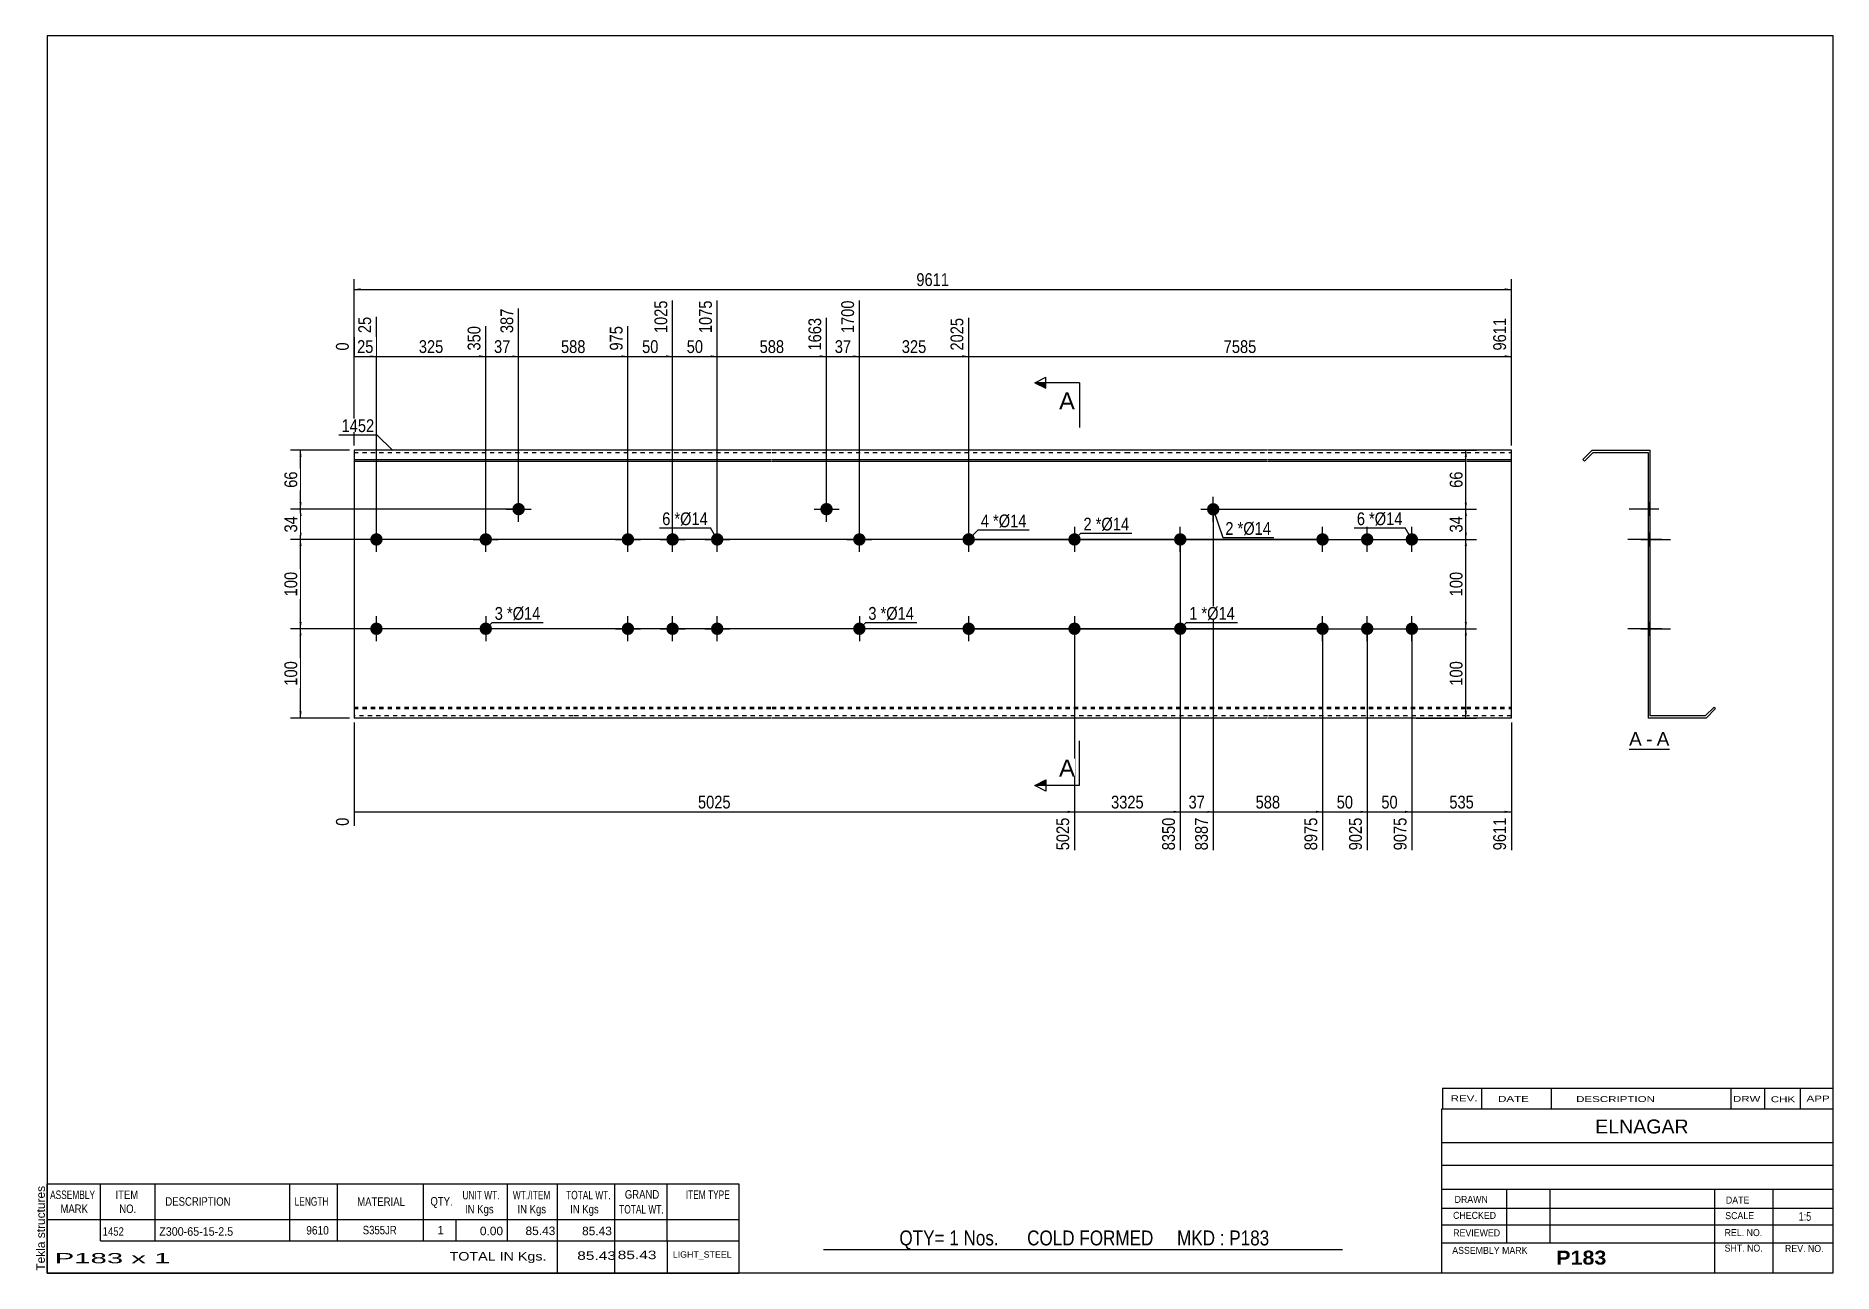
# Model space of a CAD drawing. Header units: millimetres. Extents: x -71 to 331, y -154 to 123.
import ezdxf

# ---------------------------------------------------------------- set-up
doc = ezdxf.new("R2010")
doc.units = ezdxf.units.MM
doc.linetypes.add('DXK_LINE_DOT1', pattern=[1.8814, 0.9407, -0.9407])
doc.styles.add('Arial', font='ARIAL.TTF', dxfattribs={"height": 0.2})
doc.styles.add('Arial Bold', font='ARIALBD.TTF', dxfattribs={"height": 0.2})
doc.styles.add('Arial Narrow', font='ARIALN.TTF', dxfattribs={"height": 0.2})

# ---------------------------------------------------------------- blocks, each defined once
blk = doc.blocks.new('Unknown-627191265-1992')
at = {"color": 5, "linetype": 'Continuous'}
for p, q in [((331.25, 122.75), (-68.75, 122.75)), ((-68.75, 122.75), (-68.75, -154.25)), ((331.25, -154.25), (331.25, 122.75)), ((-68.75, -154.25), (331.25, -154.25))]:
    blk.add_line(p, q, dxfattribs=at)
at = {"color": 174, "linetype": 'Continuous', "style": 'Arial'}
blk.add_text('Tekla structures', height=1.9102, rotation=90, dxfattribs=at).set_placement((-69.25, -153.75))
blk = doc.blocks.new('Unknown-627191265-12 - 1238')
at = {"color": 7, "linetype": 'Continuous'}
blk.add_line((285.56, -36.95), (294.59, -36.95), dxfattribs=at)
at = {"color": 0, "linetype": 'Continuous'}
blk.add_wipeout([(288.4, -36.2), (288.4, -33), (285.56, -33), (285.56, -36.2)], dxfattribs=at)
blk.add_wipeout([(290.78, -36.2), (290.78, -33), (289.36, -33), (289.36, -36.2)], dxfattribs=at)
at = {"color": 96, "linetype": 'Continuous', "style": 'Arial'}
blk.add_text('A', height=3.06, dxfattribs=at).set_placement((285.56, -36.2))
at = {"color": 0, "linetype": 'Continuous'}
blk.add_wipeout([(294.59, -36.2), (294.59, -33), (291.74, -33), (291.74, -36.2)], dxfattribs=at)
at = {"color": 96, "linetype": 'Continuous', "style": 'Arial'}
for s, p in [('-', (289.36, -36.2)), ('A', (291.74, -36.2))]:
    blk.add_text(s, height=3.06, dxfattribs=at).set_placement(p)
blk = doc.blocks.new('Bolt-627191265-1223 - 1203')
at = {"linetype": 'Continuous'}
blk.add_hatch(color=3, dxfattribs=at).paths.add_polyline_path([(28.09, 10, -1), (30.89, 10, -1)])
at = {"color": 3, "linetype": 'Continuous'}
for p, q in [((29.49, 7.2), (29.49, 12.8)), ((26.69, 10), (32.29, 10))]:
    blk.add_line(p, q, dxfattribs=at)
blk = doc.blocks.new('Part-627191265-1218 - 1203')
at = {"color": 2, "linetype": 'Continuous'}
for p, q in [((17.19, 30), (0, 30)), ((0, 30), (0, -30)), ((49.03, 30), (17.29, 30)), ((93.52, 30), (49.13, 30)), ((125.36, 30), (93.62, 30)), ((149.85, 30), (125.46, 30)), ((172.75, 30), (149.95, 30)), ((204.61, 30), (172.85, 30)), ((249.1, 30), (204.71, 30)), ((259.2, 30), (249.2, 30)), ((259.2, -30), (259.2, 30)), ((0, 27.88), (17.19, 27.88)), ((0, 27.53), (17.19, 27.53)), ((17.29, 27.88), (49.03, 27.88)), ((17.29, 27.53), (49.03, 27.53)), ((49.13, 27.88), (93.52, 27.88)), ((49.13, 27.53), (93.52, 27.53)), ((93.62, 27.88), (125.36, 27.88)), ((93.62, 27.53), (125.36, 27.53)), ((125.46, 27.88), (149.85, 27.88)), ((125.46, 27.53), (149.85, 27.53)), ((149.95, 27.88), (172.75, 27.88)), ((149.95, 27.53), (172.75, 27.53)), ((172.85, 27.88), (204.61, 27.88)), ((172.85, 27.53), (204.61, 27.53)), ((204.71, 27.88), (249.1, 27.88)), ((204.71, 27.53), (249.1, 27.53)), ((249.2, 27.88), (259.2, 27.88)), ((249.2, 27.53), (259.2, 27.53)), ((17.19, -30), (0, -30)), ((49.03, -30), (17.29, -30)), ((93.52, -30), (49.13, -30)), ((125.36, -30), (93.62, -30)), ((149.85, -30), (125.46, -30)), ((172.75, -30), (149.95, -30)), ((204.61, -30), (172.85, -30)), ((249.1, -30), (204.71, -30)), ((259.2, -30), (249.2, -30))]:
    blk.add_line(p, q, dxfattribs=at)
at = {"color": 7, "linetype": 'DXK_LINE_DOT1'}
for p, q in [((0, 29.5), (17.19, 29.5)), ((17.29, 29.5), (49.03, 29.5)), ((49.13, 29.5), (93.52, 29.5)), ((93.62, 29.5), (125.36, 29.5)), ((125.46, 29.5), (149.85, 29.5)), ((149.95, 29.5), (172.75, 29.5)), ((172.85, 29.5), (204.61, 29.5)), ((204.71, 29.5), (249.1, 29.5)), ((249.2, 29.5), (259.2, 29.5)), ((0, -27.53), (17.19, -27.53)), ((0, -27.88), (17.19, -27.88)), ((17.29, -27.53), (49.03, -27.53)), ((17.29, -27.88), (49.03, -27.88)), ((49.13, -27.53), (93.52, -27.53)), ((49.13, -27.88), (93.52, -27.88)), ((93.62, -27.53), (125.36, -27.53)), ((93.62, -27.88), (125.36, -27.88)), ((125.46, -27.53), (149.85, -27.53)), ((125.46, -27.88), (149.85, -27.88)), ((149.95, -27.53), (172.75, -27.53)), ((149.95, -27.88), (172.75, -27.88)), ((172.85, -27.53), (204.61, -27.53)), ((172.85, -27.88), (204.61, -27.88)), ((204.71, -27.53), (249.1, -27.53)), ((204.71, -27.88), (249.1, -27.88)), ((249.2, -27.53), (259.2, -27.53)), ((249.2, -27.88), (259.2, -27.88)), ((17.19, -29.5), (0, -29.5)), ((49.03, -29.5), (17.29, -29.5)), ((93.52, -29.5), (49.13, -29.5)), ((125.36, -29.5), (93.62, -29.5)), ((149.85, -29.5), (125.46, -29.5)), ((172.75, -29.5), (149.95, -29.5)), ((204.61, -29.5), (172.85, -29.5)), ((249.1, -29.5), (204.71, -29.5)), ((259.2, -29.5), (249.2, -29.5))]:
    blk.add_line(p, q, dxfattribs=at)
blk = doc.blocks.new('Bolt-627191265-1219 - 1203')
at = {"linetype": 'Continuous'}
for points in [[(59.93, 10, -1), (62.73, 10, -1)], [(69.93, 10, -1), (72.73, 10, -1)], [(79.93, 10, -1), (82.73, 10, -1)], [(59.93, -10, -1), (62.73, -10, -1)], [(69.93, -10, -1), (72.73, -10, -1)], [(79.93, -10, -1), (82.73, -10, -1)]]:
    blk.add_hatch(color=3, dxfattribs=at).paths.add_polyline_path(points)
at = {"color": 3, "linetype": 'Continuous'}
for p, q in [((61.33, 7.2), (61.33, 12.8)), ((71.33, 7.2), (71.33, 12.8)), ((81.33, 7.2), (81.33, 12.8)), ((58.53, 10), (64.13, 10)), ((68.53, 10), (74.13, 10)), ((78.53, 10), (84.13, 10)), ((61.33, -12.8), (61.33, -7.2)), ((71.33, -12.8), (71.33, -7.2)), ((81.33, -12.8), (81.33, -7.2)), ((58.53, -10), (64.13, -10)), ((68.53, -10), (74.13, -10)), ((78.53, -10), (84.13, -10))]:
    blk.add_line(p, q, dxfattribs=at)
blk = doc.blocks.new('Bolt-627191265-1220 - 1203')
at = {"linetype": 'Continuous'}
blk.add_hatch(color=3, dxfattribs=at).paths.add_polyline_path([(35.44, 16.78, -1), (38.24, 16.78, -1)])
at = {"color": 3, "linetype": 'Continuous'}
for p, q in [((34.04, 16.78), (39.64, 16.78)), ((36.84, 13.98), (36.84, 19.58))]:
    blk.add_line(p, q, dxfattribs=at)
blk = doc.blocks.new('Bolt-627191265-1221 - 1203')
at = {"linetype": 'Continuous'}
blk.add_hatch(color=3, dxfattribs=at).paths.add_polyline_path([(104.41, 16.78, -1), (107.21, 16.78, -1)])
at = {"color": 3, "linetype": 'Continuous'}
for p, q in [((103.01, 16.78), (108.61, 16.78)), ((105.81, 13.98), (105.81, 19.58))]:
    blk.add_line(p, q, dxfattribs=at)
blk = doc.blocks.new('Bolt-627191265-1222 - 1203')
at = {"linetype": 'Continuous'}
blk.add_hatch(color=3, dxfattribs=at).paths.add_polyline_path([(30.89, -10, -1), (28.09, -10, -1)])
at = {"color": 3, "linetype": 'Continuous'}
for p, q in [((29.49, -7.2), (29.49, -12.8)), ((32.29, -10), (26.69, -10))]:
    blk.add_line(p, q, dxfattribs=at)
blk = doc.blocks.new('Bolt-627191265-1224 - 1203')
at = {"linetype": 'Continuous'}
for points in [[(215.51, 10, -1), (218.31, 10, -1)], [(225.51, 10, -1), (228.31, 10, -1)], [(235.51, 10, -1), (238.31, 10, -1)], [(215.51, -10, -1), (218.31, -10, -1)], [(225.51, -10, -1), (228.31, -10, -1)], [(235.51, -10, -1), (238.31, -10, -1)]]:
    blk.add_hatch(color=3, dxfattribs=at).paths.add_polyline_path(points)
at = {"color": 3, "linetype": 'Continuous'}
for p, q in [((216.91, 7.2), (216.91, 12.8)), ((226.91, 7.2), (226.91, 12.8)), ((236.91, 7.2), (236.91, 12.8)), ((214.11, 10), (219.71, 10)), ((224.11, 10), (229.71, 10)), ((234.11, 10), (239.71, 10)), ((216.91, -12.8), (216.91, -7.2)), ((226.91, -12.8), (226.91, -7.2)), ((236.91, -12.8), (236.91, -7.2)), ((214.11, -10), (219.71, -10)), ((224.11, -10), (229.71, -10)), ((234.11, -10), (239.71, -10))]:
    blk.add_line(p, q, dxfattribs=at)
blk = doc.blocks.new('Bolt-627191265-1225 - 1203')
at = {"linetype": 'Continuous'}
blk.add_hatch(color=3, dxfattribs=at).paths.add_polyline_path([(191.02, 16.75, -1), (193.82, 16.75, -1)])
at = {"color": 3, "linetype": 'Continuous'}
for p, q in [((189.62, 16.75), (195.22, 16.75)), ((192.42, 13.95), (192.42, 19.55))]:
    blk.add_line(p, q, dxfattribs=at)
blk = doc.blocks.new('Bolt-627191265-1226 - 1203')
at = {"linetype": 'Continuous'}
for points in [[(162.75, 10, -1), (159.95, 10, -1)], [(162.75, -10, -1), (159.95, -10, -1)]]:
    blk.add_hatch(color=3, dxfattribs=at).paths.add_polyline_path(points)
at = {"color": 3, "linetype": 'Continuous'}
for p, q in [((161.35, 12.8), (161.35, 7.2)), ((164.15, 10), (158.55, 10)), ((161.35, -7.2), (161.35, -12.8)), ((164.15, -10), (158.55, -10))]:
    blk.add_line(p, q, dxfattribs=at)
blk = doc.blocks.new('Bolt-627191265-1227 - 1203')
at = {"linetype": 'Continuous'}
blk.add_hatch(color=3, dxfattribs=at).paths.add_polyline_path([(183.64, 10, -1), (186.44, 10, -1)])
at = {"color": 3, "linetype": 'Continuous'}
for p, q in [((185.04, 7.2), (185.04, 12.8)), ((182.24, 10), (187.84, 10))]:
    blk.add_line(p, q, dxfattribs=at)
blk = doc.blocks.new('Bolt-627191265-1228 - 1203')
at = {"linetype": 'Continuous'}
blk.add_hatch(color=3, dxfattribs=at).paths.add_polyline_path([(186.44, -10, -1), (183.64, -10, -1)])
at = {"color": 3, "linetype": 'Continuous'}
for p, q in [((185.04, -7.2), (185.04, -12.8)), ((187.84, -10), (182.24, -10))]:
    blk.add_line(p, q, dxfattribs=at)
blk = doc.blocks.new('Bolt-627191265-1229 - 1203')
at = {"linetype": 'Continuous'}
blk.add_hatch(color=3, dxfattribs=at).paths.add_polyline_path([(111.77, 10, -1), (114.57, 10, -1)])
at = {"color": 3, "linetype": 'Continuous'}
for p, q in [((113.17, 7.2), (113.17, 12.8)), ((110.37, 10), (115.97, 10))]:
    blk.add_line(p, q, dxfattribs=at)
blk = doc.blocks.new('Bolt-627191265-1230 - 1203')
at = {"linetype": 'Continuous'}
blk.add_hatch(color=3, dxfattribs=at).paths.add_polyline_path([(114.57, -10, -1), (111.77, -10, -1)])
at = {"color": 3, "linetype": 'Continuous'}
for p, q in [((113.17, -7.2), (113.17, -12.8)), ((115.97, -10), (110.37, -10))]:
    blk.add_line(p, q, dxfattribs=at)
blk = doc.blocks.new('Bolt-627191265-1231 - 1203')
at = {"linetype": 'Continuous'}
for points in [[(3.6, 10, -1), (6.4, 10, -1)], [(136.25, 10, -1), (139.05, 10, -1)]]:
    blk.add_hatch(color=3, dxfattribs=at).paths.add_polyline_path(points)
at = {"color": 3, "linetype": 'Continuous'}
for p, q in [((5, 7.2), (5, 12.8)), ((137.65, 7.2), (137.65, 12.8)), ((7.8, 10), (2.2, 10)), ((140.45, 10), (134.85, 10))]:
    blk.add_line(p, q, dxfattribs=at)
blk = doc.blocks.new('Bolt-627191265-1232 - 1203')
at = {"linetype": 'Continuous'}
for points in [[(3.6, -10, -1), (6.4, -10, -1)], [(136.25, -10, -1), (139.05, -10, -1)]]:
    blk.add_hatch(color=3, dxfattribs=at).paths.add_polyline_path(points)
at = {"color": 3, "linetype": 'Continuous'}
for p, q in [((5, -12.8), (5, -7.2)), ((137.65, -12.8), (137.65, -7.2)), ((7.8, -10), (2.2, -10)), ((140.45, -10), (134.85, -10))]:
    blk.add_line(p, q, dxfattribs=at)
blk = doc.blocks.new('Part-627191265-1240 - 1238')
at = {"color": 2, "linetype": 'Continuous'}
for p, q in [((277.32, 30), (275.2, 27.88)), ((277.53, 29.5), (275.55, 27.53)), ((277.32, 30), (290.32, 30)), ((277.53, 29.5), (289.82, 29.5)), ((289.82, 29.5), (289.82, -30)), ((290.32, -29.5), (290.32, 30)), ((275.2, 27.88), (275.55, 27.53)), ((302.62, -29.5), (304.59, -27.53)), ((302.82, -30), (304.94, -27.88)), ((304.94, -27.88), (304.59, -27.53)), ((302.82, -30), (289.82, -30)), ((302.62, -29.5), (290.32, -29.5))]:
    blk.add_line(p, q, dxfattribs=at)
blk = doc.blocks.new('Bolt-627191265-1241 - 1238')
at = {"linetype": 'Continuous'}
for points in [[(289.82, 11.4), (289.82, 8.6), (290.32, 8.6), (290.32, 11.4)], [(289.82, 11.4), (289.82, 8.6), (290.32, 8.6), (290.32, 11.4)], [(289.82, 11.4), (289.82, 8.6), (290.32, 8.6), (290.32, 11.4)], [(289.82, -8.6), (289.82, -11.4), (290.32, -11.4), (290.32, -8.6)], [(289.82, -8.6), (289.82, -11.4), (290.32, -11.4), (290.32, -8.6)], [(289.82, -8.6), (289.82, -11.4), (290.32, -11.4), (290.32, -8.6)]]:
    blk.add_hatch(color=3, dxfattribs=at).paths.add_polyline_path(points)
at = {"color": 3, "linetype": 'Continuous'}
for p, q in [((292.92, 10), (285.32, 10)), ((292.92, 10), (285.32, 10)), ((292.92, 10), (285.32, 10)), ((290.32, 11.4), (289.82, 11.4)), ((290.32, 11.4), (289.82, 11.4)), ((290.32, 11.4), (289.82, 11.4)), ((290.32, 8.6), (289.82, 8.6)), ((290.32, 8.6), (289.82, 8.6)), ((290.32, 8.6), (289.82, 8.6)), ((292.92, -10), (285.32, -10)), ((292.92, -10), (285.32, -10)), ((292.92, -10), (285.32, -10)), ((290.32, -8.6), (289.82, -8.6)), ((290.32, -8.6), (289.82, -8.6)), ((290.32, -8.6), (289.82, -8.6)), ((290.32, -11.4), (289.82, -11.4)), ((290.32, -11.4), (289.82, -11.4)), ((290.32, -11.4), (289.82, -11.4))]:
    blk.add_line(p, q, dxfattribs=at)
blk = doc.blocks.new('Bolt-627191265-1242 - 1238')
at = {"linetype": 'Continuous'}
blk.add_hatch(color=3, dxfattribs=at).paths.add_polyline_path([(289.82, 18.18), (289.82, 15.38), (290.32, 15.38), (290.32, 18.18)])
at = {"color": 3, "linetype": 'Continuous'}
for p, q in [((292.22, 16.78), (285.62, 16.78)), ((290.32, 18.18), (289.82, 18.18)), ((290.32, 15.38), (289.82, 15.38))]:
    blk.add_line(p, q, dxfattribs=at)
blk = doc.blocks.new('Bolt-627191265-1243 - 1238')
at = {"linetype": 'Continuous'}
blk.add_hatch(color=3, dxfattribs=at).paths.add_polyline_path([(289.82, 18.18), (289.82, 15.38), (290.32, 15.38), (290.32, 18.18)])
at = {"color": 3, "linetype": 'Continuous'}
for p, q in [((292.22, 16.78), (285.62, 16.78)), ((290.32, 18.18), (289.82, 18.18)), ((290.32, 15.38), (289.82, 15.38))]:
    blk.add_line(p, q, dxfattribs=at)
blk = doc.blocks.new('Bolt-627191265-1244 - 1238')
at = {"linetype": 'Continuous'}
blk.add_hatch(color=3, dxfattribs=at).paths.add_polyline_path([(290.32, -11.4), (290.32, -8.6), (289.82, -8.6), (289.82, -11.4)])
at = {"color": 3, "linetype": 'Continuous'}
for p, q in [((290.32, -8.6), (289.82, -8.6)), ((291.92, -10), (289.82, -10)), ((290.32, -11.4), (289.82, -11.4))]:
    blk.add_line(p, q, dxfattribs=at)
blk = doc.blocks.new('Bolt-627191265-1245 - 1238')
at = {"linetype": 'Continuous'}
blk.add_hatch(color=3, dxfattribs=at).paths.add_polyline_path([(289.82, 11.4), (289.82, 8.6), (290.32, 8.6), (290.32, 11.4)])
at = {"color": 3, "linetype": 'Continuous'}
for p, q in [((292.22, 10), (285.62, 10)), ((290.32, 11.4), (289.82, 11.4)), ((290.32, 8.6), (289.82, 8.6))]:
    blk.add_line(p, q, dxfattribs=at)
blk = doc.blocks.new('Bolt-627191265-1246 - 1238')
at = {"linetype": 'Continuous'}
for points in [[(289.82, 11.4), (289.82, 8.6), (290.32, 8.6), (290.32, 11.4)], [(289.82, 11.4), (289.82, 8.6), (290.32, 8.6), (290.32, 11.4)], [(289.82, 11.4), (289.82, 8.6), (290.32, 8.6), (290.32, 11.4)], [(289.82, -8.6), (289.82, -11.4), (290.32, -11.4), (290.32, -8.6)], [(289.82, -8.6), (289.82, -11.4), (290.32, -11.4), (290.32, -8.6)], [(289.82, -8.6), (289.82, -11.4), (290.32, -11.4), (290.32, -8.6)]]:
    blk.add_hatch(color=3, dxfattribs=at).paths.add_polyline_path(points)
at = {"color": 3, "linetype": 'Continuous'}
for p, q in [((292.92, 10), (285.32, 10)), ((292.92, 10), (285.32, 10)), ((292.92, 10), (285.32, 10)), ((290.32, 11.4), (289.82, 11.4)), ((290.32, 11.4), (289.82, 11.4)), ((290.32, 11.4), (289.82, 11.4)), ((290.32, 8.6), (289.82, 8.6)), ((290.32, 8.6), (289.82, 8.6)), ((290.32, 8.6), (289.82, 8.6)), ((292.92, -10), (285.32, -10)), ((292.92, -10), (285.32, -10)), ((292.92, -10), (285.32, -10)), ((290.32, -8.6), (289.82, -8.6)), ((290.32, -8.6), (289.82, -8.6)), ((290.32, -8.6), (289.82, -8.6)), ((290.32, -11.4), (289.82, -11.4)), ((290.32, -11.4), (289.82, -11.4)), ((290.32, -11.4), (289.82, -11.4))]:
    blk.add_line(p, q, dxfattribs=at)
blk = doc.blocks.new('Bolt-627191265-1247 - 1238')
at = {"linetype": 'Continuous'}
blk.add_hatch(color=3, dxfattribs=at).paths.add_polyline_path([(289.82, 18.15), (289.82, 15.35), (290.32, 15.35), (290.32, 18.15)])
at = {"color": 3, "linetype": 'Continuous'}
for p, q in [((292.22, 16.75), (285.62, 16.75)), ((290.32, 18.15), (289.82, 18.15)), ((290.32, 15.35), (289.82, 15.35))]:
    blk.add_line(p, q, dxfattribs=at)
blk = doc.blocks.new('Bolt-627191265-1248 - 1238')
at = {"linetype": 'Continuous'}
for points in [[(290.32, 8.6), (290.32, 11.4), (289.82, 11.4), (289.82, 8.6)], [(290.32, -11.4), (290.32, -8.6), (289.82, -8.6), (289.82, -11.4)]]:
    blk.add_hatch(color=3, dxfattribs=at).paths.add_polyline_path(points)
at = {"color": 3, "linetype": 'Continuous'}
for p, q in [((290.32, 10), (285.82, 10)), ((290.32, 11.4), (289.82, 11.4)), ((290.32, 8.6), (289.82, 8.6)), ((290.32, -10), (285.82, -10)), ((290.32, -8.6), (289.82, -8.6)), ((290.32, -11.4), (289.82, -11.4))]:
    blk.add_line(p, q, dxfattribs=at)
blk = doc.blocks.new('Bolt-627191265-1249 - 1238')
at = {"linetype": 'Continuous'}
blk.add_hatch(color=3, dxfattribs=at).paths.add_polyline_path([(289.82, 11.4), (289.82, 8.6), (290.32, 8.6), (290.32, 11.4)])
at = {"color": 3, "linetype": 'Continuous'}
for p, q in [((292.22, 10), (285.62, 10)), ((290.32, 11.4), (289.82, 11.4)), ((290.32, 8.6), (289.82, 8.6))]:
    blk.add_line(p, q, dxfattribs=at)
blk = doc.blocks.new('Bolt-627191265-1250 - 1238')
at = {"linetype": 'Continuous'}
blk.add_hatch(color=3, dxfattribs=at).paths.add_polyline_path([(290.32, -11.4), (290.32, -8.6), (289.82, -8.6), (289.82, -11.4)])
at = {"color": 3, "linetype": 'Continuous'}
for p, q in [((290.32, -8.6), (289.82, -8.6)), ((291.92, -10), (289.82, -10)), ((290.32, -11.4), (289.82, -11.4))]:
    blk.add_line(p, q, dxfattribs=at)
blk = doc.blocks.new('Bolt-627191265-1251 - 1238')
at = {"linetype": 'Continuous'}
blk.add_hatch(color=3, dxfattribs=at).paths.add_polyline_path([(289.82, 11.4), (289.82, 8.6), (290.32, 8.6), (290.32, 11.4)])
at = {"color": 3, "linetype": 'Continuous'}
for p, q in [((292.22, 10), (285.62, 10)), ((290.32, 11.4), (289.82, 11.4)), ((290.32, 8.6), (289.82, 8.6))]:
    blk.add_line(p, q, dxfattribs=at)
blk = doc.blocks.new('Bolt-627191265-1252 - 1238')
at = {"linetype": 'Continuous'}
blk.add_hatch(color=3, dxfattribs=at).paths.add_polyline_path([(290.32, -11.4), (290.32, -8.6), (289.82, -8.6), (289.82, -11.4)])
at = {"color": 3, "linetype": 'Continuous'}
for p, q in [((290.32, -8.6), (289.82, -8.6)), ((291.92, -10), (289.82, -10)), ((290.32, -11.4), (289.82, -11.4))]:
    blk.add_line(p, q, dxfattribs=at)
blk = doc.blocks.new('Bolt-627191265-1253 - 1238')
at = {"linetype": 'Continuous'}
blk.add_hatch(color=3, dxfattribs=at).paths.add_polyline_path([(289.82, 11.4), (289.82, 8.6), (290.32, 8.6), (290.32, 11.4)])
blk.add_hatch(color=3, dxfattribs=at).paths.add_polyline_path([(289.82, 11.4), (289.82, 8.6), (290.32, 8.6), (290.32, 11.4)])
at = {"color": 3, "linetype": 'Continuous'}
for p, q in [((288.22, 10), (294.82, 10)), ((288.22, 10), (294.82, 10)), ((289.82, 11.4), (290.32, 11.4)), ((289.82, 11.4), (290.32, 11.4)), ((289.82, 8.6), (290.32, 8.6)), ((289.82, 8.6), (290.32, 8.6))]:
    blk.add_line(p, q, dxfattribs=at)
blk = doc.blocks.new('Bolt-627191265-1254 - 1238')
at = {"linetype": 'Continuous'}
blk.add_hatch(color=3, dxfattribs=at).paths.add_polyline_path([(289.82, -8.6), (289.82, -11.4), (290.32, -11.4), (290.32, -8.6)])
blk.add_hatch(color=3, dxfattribs=at).paths.add_polyline_path([(289.82, -8.6), (289.82, -11.4), (290.32, -11.4), (290.32, -8.6)])
at = {"color": 3, "linetype": 'Continuous'}
for p, q in [((288.22, -10), (294.82, -10)), ((288.22, -10), (294.82, -10)), ((289.82, -8.6), (290.32, -8.6)), ((289.82, -8.6), (290.32, -8.6)), ((289.82, -11.4), (290.32, -11.4)), ((289.82, -11.4), (290.32, -11.4))]:
    blk.add_line(p, q, dxfattribs=at)
blk = doc.blocks.new('StraightDimension-627191265-1348 - 1203')
at = {"linetype": 'Continuous'}
for points in [[(248.75, 15.25), (249, 16.75), (249.25, 15.25)], [(249.25, 11.5), (249, 10), (248.75, 11.5)]]:
    blk.add_hatch(color=7, dxfattribs=at).paths.add_polyline_path(points)
at = {"color": 7, "linetype": 'Continuous'}
for p, q in [((193.42, 16.75), (251.4, 16.75)), ((249, 10), (249, 16.75)), ((138.65, 10), (251.4, 10))]:
    blk.add_line(p, q, dxfattribs=at)
at = {"color": 0}
blk.add_wipeout([(248.85, 15.8), (244.65, 15.8), (244.65, 10.95), (248.85, 10.95)], dxfattribs=at)
at = {"color": 3, "style": 'Arial Narrow'}
blk.add_text('34', height=2.863, rotation=90.0002, dxfattribs=at).set_placement((248.25, 11.55))
blk = doc.blocks.new('StraightDimension-627191265-1347 - 1203')
at = {"linetype": 'Continuous'}
for points in [[(248.75, 28.5), (249, 30), (249.25, 28.5)], [(249.25, 18.25), (249, 16.75), (248.75, 18.25)]]:
    blk.add_hatch(color=7, dxfattribs=at).paths.add_polyline_path(points)
at = {"color": 7, "linetype": 'Continuous'}
for p, q in [((237.91, 30), (251.4, 30)), ((249, 16.75), (249, 30)), ((193.42, 16.75), (251.4, 16.75))]:
    blk.add_line(p, q, dxfattribs=at)
at = {"color": 0}
blk.add_wipeout([(248.85, 25.8), (244.65, 25.8), (244.65, 20.95), (248.85, 20.95)], dxfattribs=at)
at = {"color": 3, "style": 'Arial Narrow'}
blk.add_text('66', height=2.863, rotation=90.0002, dxfattribs=at).set_placement((248.25, 21.55))
blk = doc.blocks.new('StraightDimension-627191265-1350 - 1203')
at = {"linetype": 'Continuous'}
for points in [[(248.75, -11.5), (249, -10), (249.25, -11.5)], [(249.25, -28.5), (249, -30), (248.75, -28.5)]]:
    blk.add_hatch(color=7, dxfattribs=at).paths.add_polyline_path(points)
at = {"color": 7, "linetype": 'Continuous'}
for p, q in [((138.65, -10), (251.4, -10)), ((249, -30), (249, -10)), ((237.91, -30), (251.4, -30))]:
    blk.add_line(p, q, dxfattribs=at)
at = {"color": 0}
blk.add_wipeout([(248.85, -16.66), (244.65, -16.66), (244.65, -23.34), (248.85, -23.34)], dxfattribs=at)
at = {"color": 3, "style": 'Arial Narrow'}
blk.add_text('100', height=2.863, rotation=90.0002, dxfattribs=at).set_placement((248.25, -22.74))
blk = doc.blocks.new('StraightDimension-627191265-1273 - 1203')
at = {"linetype": 'Continuous'}
blk.add_hatch(color=7, dxfattribs=at).paths.add_polyline_path([(69.83, 51.25), (71.33, 51), (69.83, 50.75)])
at = {"color": 7, "linetype": 'Continuous'}
for p, q in [((71.33, 11), (71.33, 63.51)), ((61.33, 11), (61.33, 57.78)), ((61.33, 51), (71.33, 51))]:
    blk.add_line(p, q, dxfattribs=at)
at = {"color": 0}
blk.add_wipeout([(68.75, 51.15), (68.75, 55.35), (63.9, 55.35), (63.9, 51.15)], dxfattribs=at)
at = {"color": 0, "linetype": 'Continuous'}
blk.add_wipeout([(70.73, 64.11), (66.53, 64.11), (66.53, 55.6), (70.73, 55.6)], dxfattribs=at)
at = {"color": 3, "linetype": 'Continuous', "style": 'Arial Narrow'}
blk.add_text('1025', height=2.863, rotation=90.0002, dxfattribs=at).set_placement((70.13, 56.2))
at = {"color": 3, "style": 'Arial Narrow'}
blk.add_text('50', height=2.863, dxfattribs=at).set_placement((64.5, 51.75))
blk = doc.blocks.new('StraightDimension-627191265-1349 - 1203')
at = {"linetype": 'Continuous'}
for points in [[(248.75, 8.5), (249, 10), (249.25, 8.5)], [(249.25, -8.5), (249, -10), (248.75, -8.5)]]:
    blk.add_hatch(color=7, dxfattribs=at).paths.add_polyline_path(points)
at = {"color": 7, "linetype": 'Continuous'}
for p, q in [((138.65, 10), (251.4, 10)), ((249, -10), (249, 10)), ((138.65, -10), (251.4, -10))]:
    blk.add_line(p, q, dxfattribs=at)
at = {"color": 0}
blk.add_wipeout([(248.85, 3.34), (244.65, 3.34), (244.65, -3.34), (248.85, -3.34)], dxfattribs=at)
at = {"color": 3, "style": 'Arial Narrow'}
blk.add_text('100', height=2.863, rotation=90.0002, dxfattribs=at).set_placement((248.25, -2.74))
blk = doc.blocks.new('StraightDimension-627191265-1268 - 1203')
at = {"linetype": 'Continuous'}
blk.add_hatch(color=7, dxfattribs=at).paths.add_polyline_path([(257.7, 51.25), (259.2, 51), (257.7, 50.75)])
at = {"color": 7, "linetype": 'Continuous'}
for p, q in [((137.65, 11), (137.65, 59.61)), ((259.2, 31), (259.2, 59.61)), ((137.65, 51), (259.2, 51))]:
    blk.add_line(p, q, dxfattribs=at)
at = {"color": 0, "linetype": 'Continuous'}
blk.add_wipeout([(258.6, 60.21), (254.4, 60.21), (254.4, 51.7), (258.6, 51.7)], dxfattribs=at)
at = {"color": 0}
blk.add_wipeout([(202.68, 51.15), (202.68, 55.35), (194.17, 55.35), (194.17, 51.15)], dxfattribs=at)
at = {"color": 3, "linetype": 'Continuous', "style": 'Arial Narrow'}
blk.add_text('9611', height=2.863, rotation=90.0002, dxfattribs=at).set_placement((258, 52.3))
at = {"color": 3, "style": 'Arial Narrow'}
blk.add_text('7585', height=2.863, dxfattribs=at).set_placement((194.77, 51.75))
blk = doc.blocks.new('StraightDimension-627191265-1269 - 1203')
at = {"linetype": 'Continuous'}
blk.add_hatch(color=7, dxfattribs=at).paths.add_polyline_path([(136.15, 51.25), (137.65, 51), (136.15, 50.75)])
at = {"color": 7, "linetype": 'Continuous'}
for p, q in [((113.17, 11), (113.17, 63.51)), ((137.65, 11), (137.65, 59.61)), ((113.17, 51), (137.65, 51))]:
    blk.add_line(p, q, dxfattribs=at)
at = {"color": 0, "linetype": 'Continuous'}
blk.add_wipeout([(137.05, 60.21), (132.85, 60.21), (132.85, 51.7), (137.05, 51.7)], dxfattribs=at)
at = {"color": 0}
blk.add_wipeout([(128.75, 51.15), (128.75, 55.35), (122.07, 55.35), (122.07, 51.15)], dxfattribs=at)
at = {"color": 3, "linetype": 'Continuous', "style": 'Arial Narrow'}
blk.add_text('2025', height=2.863, rotation=90.0002, dxfattribs=at).set_placement((136.45, 52.3))
at = {"color": 3, "style": 'Arial Narrow'}
blk.add_text('325', height=2.863, dxfattribs=at).set_placement((122.67, 51.75))
blk = doc.blocks.new('StraightDimension-627191265-1270 - 1203')
at = {"linetype": 'Continuous'}
blk.add_hatch(color=7, dxfattribs=at).paths.add_polyline_path([(111.67, 51.25), (113.17, 51), (111.67, 50.75)])
at = {"color": 7, "linetype": 'Continuous'}
for p, q in [((113.17, 11), (113.17, 63.51)), ((105.81, 17.78), (105.81, 59.61)), ((105.81, 51), (113.17, 51))]:
    blk.add_line(p, q, dxfattribs=at)
at = {"color": 0}
blk.add_wipeout([(111.92, 51.15), (111.92, 55.35), (107.06, 55.35), (107.06, 51.15)], dxfattribs=at)
at = {"color": 0, "linetype": 'Continuous'}
blk.add_wipeout([(112.56, 64.11), (108.36, 64.11), (108.36, 55.6), (112.56, 55.6)], dxfattribs=at)
at = {"color": 3, "linetype": 'Continuous', "style": 'Arial Narrow'}
blk.add_text('1700', height=2.863, rotation=90.0002, dxfattribs=at).set_placement((111.97, 56.2))
at = {"color": 3, "style": 'Arial Narrow'}
blk.add_text('37', height=2.863, dxfattribs=at).set_placement((107.66, 51.75))
blk = doc.blocks.new('StraightDimension-627191265-1320 - 1203')
at = {"linetype": 'Continuous'}
blk.add_hatch(color=7, dxfattribs=at).paths.add_polyline_path([(215.41, -50.75), (216.91, -51), (215.41, -51.25)])
at = {"color": 7, "linetype": 'Continuous'}
for p, q in [((192.42, 15.75), (192.42, -59.61)), ((216.91, -11), (216.91, -59.61)), ((192.42, -51), (216.91, -51))]:
    blk.add_line(p, q, dxfattribs=at)
at = {"color": 0}
blk.add_wipeout([(208.01, -50.85), (208.01, -46.65), (201.32, -46.65), (201.32, -50.85)], dxfattribs=at)
at = {"color": 0, "linetype": 'Continuous'}
blk.add_wipeout([(216.31, -51.7), (212.11, -51.7), (212.11, -60.21), (216.31, -60.21)], dxfattribs=at)
at = {"color": 3, "style": 'Arial Narrow'}
blk.add_text('588', height=2.863, dxfattribs=at).set_placement((201.92, -50.25))
at = {"color": 3, "linetype": 'Continuous', "style": 'Arial Narrow'}
blk.add_text('8975', height=2.863, rotation=90.0002, dxfattribs=at).set_placement((215.71, -59.61))
blk = doc.blocks.new('StraightDimension-627191265-1271 - 1203')
at = {"linetype": 'Continuous'}
blk.add_hatch(color=7, dxfattribs=at).paths.add_polyline_path([(104.31, 51.25), (105.81, 51), (104.31, 50.75)])
at = {"color": 7, "linetype": 'Continuous'}
for p, q in [((81.33, 11), (81.33, 63.51)), ((105.81, 17.78), (105.81, 59.61)), ((81.33, 51), (105.81, 51))]:
    blk.add_line(p, q, dxfattribs=at)
at = {"color": 0, "linetype": 'Continuous'}
blk.add_wipeout([(105.21, 60.21), (101.01, 60.21), (101.01, 51.7), (105.21, 51.7)], dxfattribs=at)
at = {"color": 0}
blk.add_wipeout([(96.91, 51.15), (96.91, 55.35), (90.23, 55.35), (90.23, 51.15)], dxfattribs=at)
at = {"color": 3, "linetype": 'Continuous', "style": 'Arial Narrow'}
blk.add_text('1663', height=2.863, rotation=90.0002, dxfattribs=at).set_placement((104.61, 52.3))
at = {"color": 3, "style": 'Arial Narrow'}
blk.add_text('588', height=2.863, dxfattribs=at).set_placement((90.83, 51.75))
blk = doc.blocks.new('StraightDimension-627191265-1272 - 1203')
at = {"linetype": 'Continuous'}
blk.add_hatch(color=7, dxfattribs=at).paths.add_polyline_path([(79.83, 51.25), (81.33, 51), (79.83, 50.75)])
at = {"color": 7, "linetype": 'Continuous'}
for p, q in [((71.33, 11), (71.33, 63.51)), ((81.33, 11), (81.33, 63.51)), ((71.33, 51), (81.33, 51))]:
    blk.add_line(p, q, dxfattribs=at)
at = {"color": 0}
blk.add_wipeout([(78.75, 51.15), (78.75, 55.35), (73.9, 55.35), (73.9, 51.15)], dxfattribs=at)
at = {"color": 0, "linetype": 'Continuous'}
blk.add_wipeout([(80.73, 64.11), (76.53, 64.11), (76.53, 55.6), (80.73, 55.6)], dxfattribs=at)
at = {"color": 3, "linetype": 'Continuous', "style": 'Arial Narrow'}
blk.add_text('1075', height=2.863, rotation=90.0002, dxfattribs=at).set_placement((80.13, 56.2))
at = {"color": 3, "style": 'Arial Narrow'}
blk.add_text('50', height=2.863, dxfattribs=at).set_placement((74.5, 51.75))
blk = doc.blocks.new('StraightDimension-627191265-1274 - 1203')
at = {"linetype": 'Continuous'}
blk.add_hatch(color=7, dxfattribs=at).paths.add_polyline_path([(59.83, 51.25), (61.33, 51), (59.83, 50.75)])
at = {"color": 7, "linetype": 'Continuous'}
for p, q in [((36.84, 17.78), (36.84, 61.68)), ((61.33, 11), (61.33, 57.78)), ((36.84, 51), (61.33, 51))]:
    blk.add_line(p, q, dxfattribs=at)
at = {"color": 0, "linetype": 'Continuous'}
blk.add_wipeout([(60.73, 58.38), (56.53, 58.38), (56.53, 51.7), (60.73, 51.7)], dxfattribs=at)
at = {"color": 0}
blk.add_wipeout([(52.42, 51.15), (52.42, 55.35), (45.74, 55.35), (45.74, 51.15)], dxfattribs=at)
at = {"color": 3, "linetype": 'Continuous', "style": 'Arial Narrow'}
blk.add_text('975', height=2.863, rotation=90.0002, dxfattribs=at).set_placement((60.13, 52.3))
at = {"color": 3, "style": 'Arial Narrow'}
blk.add_text('588', height=2.863, dxfattribs=at).set_placement((46.34, 51.75))
blk = doc.blocks.new('StraightDimension-627191265-1275 - 1203')
at = {"linetype": 'Continuous'}
blk.add_hatch(color=7, dxfattribs=at).paths.add_polyline_path([(35.34, 51.25), (36.84, 51), (35.34, 50.75)])
at = {"color": 7, "linetype": 'Continuous'}
for p, q in [((36.84, 17.78), (36.84, 61.68)), ((29.49, 11), (29.49, 57.78)), ((29.49, 51), (36.84, 51))]:
    blk.add_line(p, q, dxfattribs=at)
at = {"color": 0}
blk.add_wipeout([(35.59, 51.15), (35.59, 55.35), (30.74, 55.35), (30.74, 51.15)], dxfattribs=at)
at = {"color": 0, "linetype": 'Continuous'}
blk.add_wipeout([(36.24, 62.28), (32.04, 62.28), (32.04, 55.6), (36.24, 55.6)], dxfattribs=at)
at = {"color": 3, "linetype": 'Continuous', "style": 'Arial Narrow'}
blk.add_text('387', height=2.863, rotation=90.0002, dxfattribs=at).set_placement((35.64, 56.2))
at = {"color": 3, "style": 'Arial Narrow'}
blk.add_text('37', height=2.863, dxfattribs=at).set_placement((31.34, 51.75))
blk = doc.blocks.new('StraightDimension-627191265-1276 - 1203')
at = {"linetype": 'Continuous'}
blk.add_hatch(color=7, dxfattribs=at).paths.add_polyline_path([(27.99, 51.25), (29.49, 51), (27.99, 50.75)])
at = {"color": 7, "linetype": 'Continuous'}
for p, q in [((5, 11), (5, 59.86)), ((29.49, 11), (29.49, 57.78)), ((5, 51), (29.49, 51))]:
    blk.add_line(p, q, dxfattribs=at)
at = {"color": 0, "linetype": 'Continuous'}
blk.add_wipeout([(28.89, 58.38), (24.69, 58.38), (24.69, 51.7), (28.89, 51.7)], dxfattribs=at)
at = {"color": 0}
blk.add_wipeout([(20.59, 51.15), (20.59, 55.35), (13.9, 55.35), (13.9, 51.15)], dxfattribs=at)
at = {"color": 3, "linetype": 'Continuous', "style": 'Arial Narrow'}
blk.add_text('350', height=2.863, rotation=90.0002, dxfattribs=at).set_placement((28.29, 52.3))
at = {"color": 3, "style": 'Arial Narrow'}
blk.add_text('325', height=2.863, dxfattribs=at).set_placement((14.5, 51.75))
blk = doc.blocks.new('StraightDimension-627191265-1277 - 1203')
at = {"linetype": 'Continuous'}
blk.add_hatch(color=7, dxfattribs=at).paths.add_polyline_path([(3.5, 51.25), (5, 51), (3.5, 50.75)])
at = {"color": 7, "linetype": 'Continuous'}
for p, q in [((5, 11), (5, 59.86)), ((0, 31), (0, 54.13)), ((0, 51), (5, 51))]:
    blk.add_line(p, q, dxfattribs=at)
at = {"color": 0}
blk.add_wipeout([(4.93, 51.15), (4.93, 55.35), (0.07, 55.35), (0.07, 51.15)], dxfattribs=at)
at = {"color": 0, "linetype": 'Continuous'}
blk.add_wipeout([(4.4, 60.46), (0.2, 60.46), (0.2, 55.6), (4.4, 55.6)], dxfattribs=at)
blk.add_wipeout([(-0.6, 54.73), (-4.8, 54.73), (-4.8, 51.7), (-0.6, 51.7)], dxfattribs=at)
at = {"color": 3, "linetype": 'Continuous', "style": 'Arial Narrow'}
for s, height, p in [('25', 2.863, (3.8, 56.2)), ('0', 2.86, (-1.2, 52.3))]:
    blk.add_text(s, height=height, rotation=90.0002, dxfattribs=at).set_placement(p)
at = {"color": 3, "style": 'Arial Narrow'}
blk.add_text('25', height=2.863, dxfattribs=at).set_placement((0.67, 51.75))
blk = doc.blocks.new('StraightDimension-627191265-1317 - 1203')
at = {"linetype": 'Continuous'}
blk.add_hatch(color=7, dxfattribs=at).paths.add_polyline_path([(257.7, -50.75), (259.2, -51), (257.7, -51.25)])
at = {"color": 7, "linetype": 'Continuous'}
for p, q in [((236.91, -11), (236.91, -59.61)), ((259.2, -31), (259.2, -59.61)), ((236.91, -51), (259.2, -51))]:
    blk.add_line(p, q, dxfattribs=at)
at = {"color": 0}
blk.add_wipeout([(251.4, -50.85), (251.4, -46.65), (244.71, -46.65), (244.71, -50.85)], dxfattribs=at)
at = {"color": 0, "linetype": 'Continuous'}
blk.add_wipeout([(258.6, -51.7), (254.4, -51.7), (254.4, -60.21), (258.6, -60.21)], dxfattribs=at)
at = {"color": 3, "style": 'Arial Narrow'}
blk.add_text('535', height=2.863, dxfattribs=at).set_placement((245.31, -50.25))
at = {"color": 3, "linetype": 'Continuous', "style": 'Arial Narrow'}
blk.add_text('9611', height=2.863, rotation=90.0002, dxfattribs=at).set_placement((258, -59.61))
blk = doc.blocks.new('StraightDimension-627191265-1318 - 1203')
at = {"linetype": 'Continuous'}
blk.add_hatch(color=7, dxfattribs=at).paths.add_polyline_path([(235.41, -50.75), (236.91, -51), (235.41, -51.25)])
at = {"color": 7, "linetype": 'Continuous'}
for p, q in [((226.91, -11), (226.91, -59.61)), ((236.91, -11), (236.91, -59.61)), ((226.91, -51), (236.91, -51))]:
    blk.add_line(p, q, dxfattribs=at)
at = {"color": 0}
blk.add_wipeout([(234.34, -50.85), (234.34, -46.65), (229.48, -46.65), (229.48, -50.85)], dxfattribs=at)
at = {"color": 0, "linetype": 'Continuous'}
blk.add_wipeout([(236.31, -51.7), (232.11, -51.7), (232.11, -60.21), (236.31, -60.21)], dxfattribs=at)
at = {"color": 3, "style": 'Arial Narrow'}
blk.add_text('50', height=2.863, dxfattribs=at).set_placement((230.08, -50.25))
at = {"color": 3, "linetype": 'Continuous', "style": 'Arial Narrow'}
blk.add_text('9075', height=2.863, rotation=90.0002, dxfattribs=at).set_placement((235.71, -59.61))
blk = doc.blocks.new('StraightDimension-627191265-1319 - 1203')
at = {"linetype": 'Continuous'}
blk.add_hatch(color=7, dxfattribs=at).paths.add_polyline_path([(225.41, -50.75), (226.91, -51), (225.41, -51.25)])
at = {"color": 7, "linetype": 'Continuous'}
for p, q in [((216.91, -11), (216.91, -59.61)), ((226.91, -11), (226.91, -59.61)), ((216.91, -51), (226.91, -51))]:
    blk.add_line(p, q, dxfattribs=at)
at = {"color": 0}
blk.add_wipeout([(224.34, -50.85), (224.34, -46.65), (219.48, -46.65), (219.48, -50.85)], dxfattribs=at)
at = {"color": 0, "linetype": 'Continuous'}
blk.add_wipeout([(226.31, -51.7), (222.11, -51.7), (222.11, -60.21), (226.31, -60.21)], dxfattribs=at)
at = {"color": 3, "style": 'Arial Narrow'}
blk.add_text('50', height=2.863, dxfattribs=at).set_placement((220.08, -50.25))
at = {"color": 3, "linetype": 'Continuous', "style": 'Arial Narrow'}
blk.add_text('9025', height=2.863, rotation=90.0002, dxfattribs=at).set_placement((225.71, -59.61))
blk = doc.blocks.new('StraightDimension-627191265-1321 - 1203')
at = {"linetype": 'Continuous'}
blk.add_hatch(color=7, dxfattribs=at).paths.add_polyline_path([(190.92, -50.75), (192.42, -51), (190.92, -51.25)])
at = {"color": 7, "linetype": 'Continuous'}
for p, q in [((192.42, 15.75), (192.42, -59.61)), ((185.04, 9), (185.04, -59.61)), ((185.04, -51), (192.42, -51))]:
    blk.add_line(p, q, dxfattribs=at)
at = {"color": 0}
blk.add_wipeout([(191.16, -50.85), (191.16, -46.65), (186.3, -46.65), (186.3, -50.85)], dxfattribs=at)
at = {"color": 0, "linetype": 'Continuous'}
blk.add_wipeout([(191.82, -51.7), (187.62, -51.7), (187.62, -60.21), (191.82, -60.21)], dxfattribs=at)
at = {"color": 3, "style": 'Arial Narrow'}
blk.add_text('37', height=2.863, dxfattribs=at).set_placement((186.9, -50.25))
at = {"color": 3, "linetype": 'Continuous', "style": 'Arial Narrow'}
blk.add_text('8387', height=2.863, rotation=90.0002, dxfattribs=at).set_placement((191.22, -59.61))
blk = doc.blocks.new('StraightDimension-627191265-1322 - 1203')
at = {"linetype": 'Continuous'}
blk.add_hatch(color=7, dxfattribs=at).paths.add_polyline_path([(183.54, -50.75), (185.04, -51), (183.54, -51.25)])
at = {"color": 7, "linetype": 'Continuous'}
for p, q in [((185.04, 9), (185.04, -59.61)), ((161.35, -11), (161.35, -59.61)), ((161.35, -51), (185.04, -51))]:
    blk.add_line(p, q, dxfattribs=at)
at = {"color": 0}
blk.add_wipeout([(177.45, -50.85), (177.45, -46.65), (168.94, -46.65), (168.94, -50.85)], dxfattribs=at)
at = {"color": 0, "linetype": 'Continuous'}
blk.add_wipeout([(184.44, -51.7), (180.24, -51.7), (180.24, -60.21), (184.44, -60.21)], dxfattribs=at)
at = {"color": 3, "style": 'Arial Narrow'}
blk.add_text('3325', height=2.863, dxfattribs=at).set_placement((169.54, -50.25))
at = {"color": 3, "linetype": 'Continuous', "style": 'Arial Narrow'}
blk.add_text('8350', height=2.863, rotation=90.0002, dxfattribs=at).set_placement((183.84, -59.61))
blk = doc.blocks.new('StraightDimension-627191265-1323 - 1203')
at = {"linetype": 'Continuous'}
blk.add_hatch(color=7, dxfattribs=at).paths.add_polyline_path([(159.85, -50.75), (161.35, -51), (159.85, -51.25)])
at = {"color": 7, "linetype": 'Continuous'}
for p, q in [((161.35, -11), (161.35, -59.61)), ((0, -31), (0, -54.13)), ((0, -51), (161.35, -51))]:
    blk.add_line(p, q, dxfattribs=at)
at = {"color": 0}
blk.add_wipeout([(84.93, -50.85), (84.93, -46.65), (76.42, -46.65), (76.42, -50.85)], dxfattribs=at)
at = {"color": 0, "linetype": 'Continuous'}
for points in [[(-0.6, -51.7), (-4.8, -51.7), (-4.8, -54.73), (-0.6, -54.73)], [(160.75, -51.7), (156.55, -51.7), (156.55, -60.21), (160.75, -60.21)]]:
    blk.add_wipeout(points, dxfattribs=at)
at = {"color": 3, "style": 'Arial Narrow'}
blk.add_text('5025', height=2.863, dxfattribs=at).set_placement((77.02, -50.25))
at = {"color": 3, "linetype": 'Continuous', "style": 'Arial Narrow'}
for s, height, p in [('0', 2.86, (-1.2, -54.13)), ('5025', 2.863, (160.15, -59.61))]:
    blk.add_text(s, height=height, rotation=90.0002, dxfattribs=at).set_placement(p)
blk = doc.blocks.new('StraightDimension-627191265-1371 - 1203')
at = {"linetype": 'Continuous'}
for points in [[(-12.25, 28.5), (-12, 30), (-11.75, 28.5)], [(-11.75, 18.28), (-12, 16.78), (-12.25, 18.28)]]:
    blk.add_hatch(color=7, dxfattribs=at).paths.add_polyline_path(points)
at = {"color": 7, "linetype": 'Continuous'}
for p, q in [((-1, 30), (-14.25, 30)), ((-12, 16.78), (-12, 30)), ((35.84, 16.78), (-14.25, 16.78))]:
    blk.add_line(p, q, dxfattribs=at)
at = {"color": 0}
blk.add_wipeout([(-12.15, 25.82), (-16.35, 25.82), (-16.35, 20.96), (-12.15, 20.96)], dxfattribs=at)
at = {"color": 3, "style": 'Arial Narrow'}
blk.add_text('66', height=2.863, rotation=90.0002, dxfattribs=at).set_placement((-12.75, 21.56))
blk = doc.blocks.new('StraightDimension-627191265-1372 - 1203')
at = {"linetype": 'Continuous'}
for points in [[(-12.25, 15.28), (-12, 16.78), (-11.75, 15.28)], [(-11.75, 11.5), (-12, 10), (-12.25, 11.5)]]:
    blk.add_hatch(color=7, dxfattribs=at).paths.add_polyline_path(points)
at = {"color": 7, "linetype": 'Continuous'}
for p, q in [((35.84, 16.78), (-14.25, 16.78)), ((-12, 10), (-12, 16.78)), ((215.91, 10), (-14.25, 10))]:
    blk.add_line(p, q, dxfattribs=at)
at = {"color": 0}
blk.add_wipeout([(-12.15, 15.82), (-16.35, 15.82), (-16.35, 10.96), (-12.15, 10.96)], dxfattribs=at)
at = {"color": 3, "style": 'Arial Narrow'}
blk.add_text('34', height=2.863, rotation=90.0002, dxfattribs=at).set_placement((-12.75, 11.56))
blk = doc.blocks.new('StraightDimension-627191265-1373 - 1203')
at = {"linetype": 'Continuous'}
for points in [[(-12.25, 8.5), (-12, 10), (-11.75, 8.5)], [(-11.75, -8.5), (-12, -10), (-12.25, -8.5)]]:
    blk.add_hatch(color=7, dxfattribs=at).paths.add_polyline_path(points)
at = {"color": 7, "linetype": 'Continuous'}
for p, q in [((215.91, 10), (-14.25, 10)), ((-12, -10), (-12, 10)), ((215.91, -10), (-14.25, -10))]:
    blk.add_line(p, q, dxfattribs=at)
at = {"color": 0}
blk.add_wipeout([(-12.15, 3.34), (-16.35, 3.34), (-16.35, -3.34), (-12.15, -3.34)], dxfattribs=at)
at = {"color": 3, "style": 'Arial Narrow'}
blk.add_text('100', height=2.863, rotation=90.0002, dxfattribs=at).set_placement((-12.75, -2.74))
blk = doc.blocks.new('StraightDimension-627191265-1374 - 1203')
at = {"linetype": 'Continuous'}
for points in [[(-12.25, -11.5), (-12, -10), (-11.75, -11.5)], [(-11.75, -28.5), (-12, -30), (-12.25, -28.5)]]:
    blk.add_hatch(color=7, dxfattribs=at).paths.add_polyline_path(points)
at = {"color": 7, "linetype": 'Continuous'}
for p, q in [((215.91, -10), (-14.25, -10)), ((-12, -30), (-12, -10)), ((-1, -30), (-14.25, -30))]:
    blk.add_line(p, q, dxfattribs=at)
at = {"color": 0}
blk.add_wipeout([(-12.15, -16.66), (-16.35, -16.66), (-16.35, -23.34), (-12.15, -23.34)], dxfattribs=at)
at = {"color": 3, "style": 'Arial Narrow'}
blk.add_text('100', height=2.863, rotation=90.0002, dxfattribs=at).set_placement((-12.75, -22.74))
blk = doc.blocks.new('StraightDimension-627191265-1391 - 1203')
at = {"linetype": 'Continuous'}
for points in [[(1.5, 65.75), (0, 66), (1.5, 66.25)], [(257.7, 66.25), (259.2, 66), (257.7, 65.75)]]:
    blk.add_hatch(color=7, dxfattribs=at).paths.add_polyline_path(points)
at = {"color": 7, "linetype": 'Continuous'}
for p, q in [((0, 31), (0, 68.25)), ((0, 66), (259.2, 66)), ((259.2, 31), (259.2, 68.25))]:
    blk.add_line(p, q, dxfattribs=at)
at = {"color": 0}
blk.add_wipeout([(133.86, 66.15), (133.86, 70.35), (125.34, 70.35), (125.34, 66.15)], dxfattribs=at)
at = {"color": 3, "style": 'Arial Narrow'}
blk.add_text('9611', height=2.863, dxfattribs=at).set_placement((125.94, 66.75))
blk = doc.blocks.new('CBS_BOM-627191265-2018')
at = {"color": 7, "linetype": 'Continuous'}
for p, q in [((-68.78, -142.28), (-68.78, -134.28)), ((-68.78, -134.28), (86.14, -134.28)), ((-56.78, -142.28), (-56.78, -134.28)), ((-44.59, -142.28), (-44.59, -134.28)), ((-14.43, -142.28), (-14.43, -134.28)), ((-3.75, -142.28), (-3.75, -134.28)), ((15.57, -142.28), (15.57, -134.28)), ((34.37, -142.28), (34.37, -134.28)), ((45.58, -142.28), (45.58, -134.28)), ((58.37, -142.28), (58.37, -134.28)), ((70.12, -142.28), (70.12, -134.28)), ((86.14, -134.29), (86.14, -142.27)), ((-68.78, -142.28), (86.14, -142.28)), ((-68.78, -147.08), (-68.78, -142.28)), ((-56.78, -147.08), (-56.78, -142.28)), ((-44.59, -147.08), (-44.59, -142.28)), ((-14.43, -147.08), (-14.43, -142.28)), ((-3.75, -147.08), (-3.75, -142.28)), ((15.57, -147.08), (15.57, -142.28)), ((22.83, -147.08), (22.83, -142.28)), ((34.37, -147.08), (34.37, -142.28)), ((45.58, -147.08), (45.58, -142.28)), ((58.37, -147.08), (58.37, -142.28)), ((70.14, -147.08), (70.14, -142.28)), ((86.14, -142.28), (86.14, -147.08)), ((-68.78, -154.28), (-68.78, -147.1)), ((-56.78, -147.08), (86.14, -147.08)), ((45.58, -154.28), (45.58, -147.1)), ((58.37, -154.28), (58.37, -147.1)), ((70.18, -154.28), (70.18, -147.1)), ((86.14, -147.08), (86.14, -154.28)), ((-68.78, -154.28), (86.14, -154.28))]:
    blk.add_line(p, q, dxfattribs=at)
at = {"color": 3, "linetype": 'Continuous', "style": 'Arial'}
for s, height, width, p in [('ASSEMBLY', 1.91, 0.7, (-68.1, -137.71)), ('ITEM', 1.91, 0.8, (-53.45, -137.71)), ('UNIT WT.', 1.91, 0.7, (24.26, -137.78)), ('WT./ITEM', 1.91, 0.7, (35.55, -137.78)), ('TOTAL WT.', 1.91, 0.7, (47.49, -137.78)), ('GRAND', 1.91, 0.8, (60.64, -137.62)), ('ITEM TYPE', 1.91, 0.7, (74.28, -137.7)), ('MARK', 1.91, 0.8, (-65.78, -140.84)), ('NO.', 1.91, 0.8, (-52.6, -140.84)), ('DESCRIPTION', 1.9102, 0.8, (-42.27, -139.21)), ('LENGTH', 1.91, 0.7, (-13.32, -139.21)), ('MATERIAL', 1.91, 0.8, (0.7, -139.26)), ('QTY.', 1.91, 0.8, (17.09, -139.18)), ('IN Kgs', 1.91, 0.8, (24.84, -140.92)), ('IN Kgs', 1.91, 0.8, (36.59, -140.92)), ('IN Kgs', 1.91, 0.8, (48.38, -140.92)), ('TOTAL WT.', 1.91, 0.7, (59.38, -140.96))]:
    blk.add_text(s, height=height, dxfattribs=dict(at, width=width)).set_placement(p)
at = {"color": 7, "linetype": 'Continuous', "style": 'Arial'}
for s, height, width, p in [('1452', 1.91, 0.8, (-56.32, -145.93)), ('Z300-65-15-2.5', 1.9102, 0.9, (-43.65, -145.93)), ('9610', 1.91, 0.85, (-10.71, -145.65)), ('S355JR', 1.91, 0.8, (1.94, -145.62))]:
    blk.add_text(s, height=height, dxfattribs=dict(at, width=width)).set_placement(p)
for s, p in [('1', (18.66, -145.62)), ('0.00', (28.17, -145.81)), ('85.43', (38.39, -145.78)), ('85.43', (51.06, -145.81))]:
    blk.add_text(s, height=1.91, dxfattribs=at).set_placement(p)
at = {"color": 6, "linetype": 'Continuous', "style": 'Arial'}
for s, height, width, p in [('P183 x 1', 2.292, 2.05, (-67.06, -152.09)), ('TOTAL IN Kgs.', 1.9102, 1.2, (21.38, -151.48)), ('85.43', 1.91, 1.3, (49.97, -151.33)), ('85.43', 1.91, 1.3, (59.04, -151.17))]:
    blk.add_text(s, height=height, dxfattribs=dict(at, width=width)).set_placement(p)
blk.add_text('LIGHT_STEEL', height=1.4135, dxfattribs=at).set_placement((71.39, -150.83))
blk = doc.blocks.new('CBS_CALLOFF-627191265-2019')
at = {"color": 7, "linetype": 'Continuous'}
blk.add_line((105.13, -148.98), (221.36, -149), dxfattribs=at)
at = {"color": 3, "linetype": 'Continuous', "style": 'Arial Narrow'}
blk.add_text('QTY= 1 Nos.      COLD FORMED     MKD : P183', height=3.3405, dxfattribs=at).set_placement((122.13, -148.09))
blk = doc.blocks.new('CBS_NAME_BLOG-627191265-2020')
at = {"color": 7, "linetype": 'Continuous'}
for p, q in [((243.66, -117.5), (331.18, -117.5)), ((243.66, -154.21), (243.66, -117.5)), ((243.66, -125.04), (331.18, -125.04)), ((243.73, -130.09), (331.25, -130.09)), ((243.66, -135.46), (331.18, -135.46)), ((258.18, -147.57), (258.18, -135.47)), ((267.87, -147.54), (267.87, -135.47)), ((304.78, -154.21), (304.78, -135.48)), ((317.83, -154.21), (317.83, -135.47)), ((243.67, -139.76), (331.25, -139.74)), ((243.66, -143.51), (331.18, -143.51)), ((243.66, -147.55), (331.18, -147.55)), ((243.66, -154.25), (331.25, -154.25))]:
    blk.add_line(p, q, dxfattribs=at)
at = {"color": 3, "linetype": 'Continuous', "style": 'Arial'}
blk.add_text('ELNAGAR', height=3.133, dxfattribs=at).set_placement((277.98, -123.03))
at = {"color": 3, "linetype": 'Continuous'}
for s, height, style, width, p in [('CHECKED', 1.566, 'Arial', 0.9, (246.14, -142.14)), ('DRAWN', 1.566, 'Arial', 0.9, (246.49, -138.57)), ('SCALE', 1.566, 'Arial', 0.9, (307.1, -142.21)), ('DATE', 1.566, 'Arial', 0.9, (307.25, -138.73)), ('1:5', 1.957, 'Arial Narrow', 0.9, (323.55, -142.57)), ('REVIEWED', 1.566, 'Arial', 0.9, (246.18, -146.06)), ('REL. NO.', 1.566, 'Arial', 0.9, (306.96, -146.01)), ('ASSEMBLY MARK', 1.5663, 'Arial', 0.9, (245.96, -149.99)), ('SHT. NO.', 1.566, 'Arial', 0.9, (306.96, -149.48)), ('REV. NO.', 1.566, 'Arial', 0.9, (320.48, -149.57)), ('P183', 3.131, 'Arial Bold', 1.1, (269.24, -152.39))]:
    blk.add_text(s, height=height, dxfattribs=dict(at, style=style, width=width)).set_placement(p)
blk = doc.blocks.new('CBS_REVISION-627191265-2021')
at = {"color": 7, "linetype": 'Continuous'}
for p, q in [((243.74, -112.87), (331.24, -112.87)), ((243.74, -112.87), (243.74, -117.5)), ((252.54, -112.87), (252.54, -117.5)), ((268.13, -112.87), (268.13, -117.44)), ((308.39, -112.87), (308.39, -117.5)), ((315.93, -112.87), (315.93, -117.5)), ((323.88, -112.87), (323.88, -117.5)), ((243.74, -117.5), (331.24, -117.5))]:
    blk.add_line(p, q, dxfattribs=at)
at = {"color": 7, "style": 'Arial Narrow', "width": 1.7}
for s, height, p in [('REV.', 1.326, (245.6, -115.82)), ('DATE', 1.326, (256.23, -115.94)), ('DESCRIPTION', 1.3257, (273.71, -115.99)), ('DRW', 1.326, (308.82, -115.93)), ('CHK', 1.326, (317.31, -116.02)), ('APP', 1.326, (325.31, -115.87))]:
    blk.add_text(s, height=height, dxfattribs=at).set_placement(p)
blk = doc.blocks.new('MarkSet-627191265-1406 - 1203')
at = {"color": 0}
blk.add_wipeout([(33.33, -7.99), (33.33, -4.99), (31.5, -4.99), (31.5, -7.99)], dxfattribs=at)
blk.add_wipeout([(33.33, -7.99), (33.33, -4.99), (31.5, -4.99), (31.5, -7.99)], dxfattribs=at)
at = {"color": 7, "linetype": 'Continuous'}
blk.add_line((29.49, -10), (30.9, -8.59), dxfattribs=at)
at = {"color": 0}
blk.add_wipeout([(35.51, -7.99), (35.51, -4.99), (34.23, -4.99), (34.23, -7.99)], dxfattribs=at)
blk.add_wipeout([(35.51, -7.99), (35.51, -4.99), (34.23, -4.99), (34.23, -7.99)], dxfattribs=at)
at = {"color": 3, "style": 'Arial Narrow'}
blk.add_text('3', height=2.86, dxfattribs=at).set_placement((31.5, -7.99))
at = {"color": 0}
blk.add_wipeout([(41.72, -7.99), (41.72, -4.99), (35.51, -4.99), (35.51, -7.99)], dxfattribs=at)
blk.add_wipeout([(41.72, -7.99), (41.72, -4.99), (35.51, -4.99), (35.51, -7.99)], dxfattribs=at)
at = {"color": 7, "linetype": 'Continuous'}
blk.add_line((30.9, -8.59), (42.32, -8.59), dxfattribs=at)
at = {"color": 3, "style": 'Arial Narrow'}
for s, height, p in [('*', 2.86, (34.23, -7.99)), ('Ø14', 2.863, (35.51, -7.99))]:
    blk.add_text(s, height=height, dxfattribs=at).set_placement(p)
blk = doc.blocks.new('MarkSet-627191265-1419 - 1203')
at = {"color": 0}
blk.add_wipeout([(196.97, 11.03), (196.97, 14.03), (195.14, 14.03), (195.14, 11.03)], dxfattribs=at)
blk.add_wipeout([(196.97, 11.03), (196.97, 14.03), (195.14, 14.03), (195.14, 11.03)], dxfattribs=at)
at = {"color": 7, "linetype": 'Continuous'}
blk.add_line((192.42, 16.75), (194.54, 10.43), dxfattribs=at)
at = {"color": 0}
blk.add_wipeout([(199.15, 11.03), (199.15, 14.03), (197.87, 14.03), (197.87, 11.03)], dxfattribs=at)
blk.add_wipeout([(199.15, 11.03), (199.15, 14.03), (197.87, 14.03), (197.87, 11.03)], dxfattribs=at)
at = {"color": 3, "style": 'Arial Narrow'}
blk.add_text('2', height=2.86, dxfattribs=at).set_placement((195.14, 11.03))
at = {"color": 0}
blk.add_wipeout([(205.36, 11.03), (205.36, 14.03), (199.15, 14.03), (199.15, 11.03)], dxfattribs=at)
blk.add_wipeout([(205.36, 11.03), (205.36, 14.03), (199.15, 14.03), (199.15, 11.03)], dxfattribs=at)
at = {"color": 7, "linetype": 'Continuous'}
blk.add_line((194.54, 10.43), (205.96, 10.43), dxfattribs=at)
at = {"color": 3, "style": 'Arial Narrow'}
for s, height, p in [('*', 2.86, (197.87, 11.03)), ('Ø14', 2.863, (199.15, 11.03))]:
    blk.add_text(s, height=height, dxfattribs=at).set_placement(p)
blk = doc.blocks.new('Mark-627191265-1429 - 1203')
at = {"color": 0}
blk.add_wipeout([(165.19, 12.01), (165.19, 15.01), (163.36, 15.01), (163.36, 12.01)], dxfattribs=at)
blk.add_wipeout([(165.19, 12.01), (165.19, 15.01), (163.36, 15.01), (163.36, 12.01)], dxfattribs=at)
at = {"color": 7, "linetype": 'Continuous'}
blk.add_line((161.35, 10), (162.76, 11.41), dxfattribs=at)
at = {"color": 0}
blk.add_wipeout([(167.37, 12.01), (167.37, 15.01), (166.09, 15.01), (166.09, 12.01)], dxfattribs=at)
blk.add_wipeout([(167.37, 12.01), (167.37, 15.01), (166.09, 15.01), (166.09, 12.01)], dxfattribs=at)
at = {"color": 3, "style": 'Arial Narrow'}
blk.add_text('2', height=2.86, dxfattribs=at).set_placement((163.36, 12.01))
at = {"color": 0}
blk.add_wipeout([(173.58, 12.01), (173.58, 15.01), (167.37, 15.01), (167.37, 12.01)], dxfattribs=at)
blk.add_wipeout([(173.58, 12.01), (173.58, 15.01), (167.37, 15.01), (167.37, 12.01)], dxfattribs=at)
at = {"color": 7, "linetype": 'Continuous'}
blk.add_line((162.76, 11.41), (174.18, 11.41), dxfattribs=at)
at = {"color": 3, "style": 'Arial Narrow'}
for s, height, p in [('*', 2.86, (166.09, 12.01)), ('Ø14', 2.863, (167.37, 12.01))]:
    blk.add_text(s, height=height, dxfattribs=at).set_placement(p)
blk = doc.blocks.new('Mark-627191265-1428 - 1203')
at = {"color": 0}
blk.add_wipeout([(226.42, 13.2), (226.42, 16.2), (224.59, 16.2), (224.59, 13.2)], dxfattribs=at)
blk.add_wipeout([(226.42, 13.2), (226.42, 16.2), (224.59, 16.2), (224.59, 13.2)], dxfattribs=at)
blk.add_wipeout([(228.59, 13.2), (228.59, 16.2), (227.32, 16.2), (227.32, 13.2)], dxfattribs=at)
blk.add_wipeout([(228.59, 13.2), (228.59, 16.2), (227.32, 16.2), (227.32, 13.2)], dxfattribs=at)
at = {"color": 3, "style": 'Arial Narrow'}
blk.add_text('6', height=2.86, dxfattribs=at).set_placement((224.59, 13.2))
at = {"color": 0}
blk.add_wipeout([(234.81, 13.2), (234.81, 16.2), (228.59, 16.2), (228.59, 13.2)], dxfattribs=at)
blk.add_wipeout([(234.81, 13.2), (234.81, 16.2), (228.59, 16.2), (228.59, 13.2)], dxfattribs=at)
at = {"color": 7, "linetype": 'Continuous'}
for p in [(223.99, 12.6), (236.91, 10)]:
    blk.add_line(p, (235.41, 12.6), dxfattribs=at)
at = {"color": 3, "style": 'Arial Narrow'}
for s, height, p in [('Ø14', 2.863, (228.59, 13.2)), ('*', 2.86, (227.32, 13.2))]:
    blk.add_text(s, height=height, dxfattribs=at).set_placement(p)
blk = doc.blocks.new('SectionMark-627191265-1266 - 1203')
at = {"linetype": 'Continuous'}
for points in [[(154.94, 45.1), (154.94, 43.85), (152.44, 45.1)], [(154.94, -43.85), (154.94, -45.1), (152.44, -45.1)]]:
    blk.add_hatch(color=30, dxfattribs=at).paths.add_polyline_path(points)
at = {"color": 30, "linetype": 'Continuous'}
for p, q in [((152.44, 45.1), (154.94, 46.35)), ((152.44, 45.1), (154.94, 43.85)), ((154.94, 43.85), (154.94, 46.35)), ((152.44, -45.1), (154.94, -43.85)), ((154.94, -43.85), (154.94, -46.35)), ((154.94, -46.35), (152.44, -45.1))]:
    blk.add_line(p, q, dxfattribs=at)
at = {"color": 0, "linetype": 'Continuous'}
for points in [[(161.44, 39.1), (161.44, 43.1), (157.89, 43.1), (157.89, 39.1)], [(161.44, -43.1), (161.44, -39.1), (157.89, -39.1), (157.89, -43.1)]]:
    blk.add_wipeout(points, dxfattribs=at)
at = {"color": 30, "linetype": 'Continuous'}
for p, q in [((162.44, 45.1), (152.44, 45.1)), ((162.44, 45.1), (162.44, 35.1)), ((162.44, -45.1), (162.44, -35.1)), ((162.44, -45.1), (152.44, -45.1))]:
    blk.add_line(p, q, dxfattribs=at)
at = {"color": 96, "linetype": 'Continuous', "style": 'Arial'}
for p in [(157.89, 39.1), (157.89, -43.1)]:
    blk.add_text('A', height=3.82, dxfattribs=at).set_placement(p)
blk = doc.blocks.new('Mark-627191265-1394 - 1203')
at = {"color": 0}
blk.add_wipeout([(4.51, 34.04), (4.51, 37.04), (-2.8, 37.04), (-2.8, 34.04)], dxfattribs=at)
blk.add_wipeout([(4.51, 34.04), (4.51, 37.04), (-2.8, 37.04), (-2.8, 34.04)], dxfattribs=at)
at = {"color": 7, "linetype": 'Continuous'}
for p in [(-3.4, 33.44), (8.65, 29.9)]:
    blk.add_line(p, (5.11, 33.44), dxfattribs=at)
at = {"color": 3, "style": 'Arial Narrow'}
blk.add_text('1452', height=2.863, dxfattribs=at).set_placement((-2.8, 34.04))
blk = doc.blocks.new('MarkSet-627191265-1413 - 1203')
at = {"color": 0}
blk.add_wipeout([(117.01, -7.99), (117.01, -4.99), (115.18, -4.99), (115.18, -7.99)], dxfattribs=at)
blk.add_wipeout([(117.01, -7.99), (117.01, -4.99), (115.18, -4.99), (115.18, -7.99)], dxfattribs=at)
at = {"color": 7, "linetype": 'Continuous'}
blk.add_line((113.17, -10), (114.58, -8.59), dxfattribs=at)
at = {"color": 0}
blk.add_wipeout([(119.18, -7.99), (119.18, -4.99), (117.91, -4.99), (117.91, -7.99)], dxfattribs=at)
blk.add_wipeout([(119.18, -7.99), (119.18, -4.99), (117.91, -4.99), (117.91, -7.99)], dxfattribs=at)
at = {"color": 3, "style": 'Arial Narrow'}
blk.add_text('3', height=2.86, dxfattribs=at).set_placement((115.18, -7.99))
at = {"color": 0}
blk.add_wipeout([(125.4, -7.99), (125.4, -4.99), (119.18, -4.99), (119.18, -7.99)], dxfattribs=at)
blk.add_wipeout([(125.4, -7.99), (125.4, -4.99), (119.18, -4.99), (119.18, -7.99)], dxfattribs=at)
at = {"color": 7, "linetype": 'Continuous'}
blk.add_line((114.58, -8.59), (126, -8.59), dxfattribs=at)
at = {"color": 3, "style": 'Arial Narrow'}
for s, height, p in [('*', 2.86, (117.91, -7.99)), ('Ø14', 2.863, (119.18, -7.99))]:
    blk.add_text(s, height=height, dxfattribs=at).set_placement(p)
blk = doc.blocks.new('MarkSet-627191265-1424 - 1203')
at = {"color": 0}
blk.add_wipeout([(142.2, 12.72), (142.2, 15.72), (140.37, 15.72), (140.37, 12.72)], dxfattribs=at)
blk.add_wipeout([(142.2, 12.72), (142.2, 15.72), (140.37, 15.72), (140.37, 12.72)], dxfattribs=at)
at = {"color": 7, "linetype": 'Continuous'}
blk.add_line((137.65, 10), (139.77, 12.12), dxfattribs=at)
at = {"color": 0}
blk.add_wipeout([(144.38, 12.72), (144.38, 15.72), (143.1, 15.72), (143.1, 12.72)], dxfattribs=at)
blk.add_wipeout([(144.38, 12.72), (144.38, 15.72), (143.1, 15.72), (143.1, 12.72)], dxfattribs=at)
at = {"color": 3, "style": 'Arial Narrow'}
blk.add_text('4', height=2.86, dxfattribs=at).set_placement((140.37, 12.72))
at = {"color": 0}
blk.add_wipeout([(150.59, 12.72), (150.59, 15.72), (144.38, 15.72), (144.38, 12.72)], dxfattribs=at)
blk.add_wipeout([(150.59, 12.72), (150.59, 15.72), (144.38, 15.72), (144.38, 12.72)], dxfattribs=at)
at = {"color": 7, "linetype": 'Continuous'}
blk.add_line((139.77, 12.12), (151.19, 12.12), dxfattribs=at)
at = {"color": 3, "style": 'Arial Narrow'}
for s, height, p in [('*', 2.86, (143.1, 12.72)), ('Ø14', 2.863, (144.38, 12.72))]:
    blk.add_text(s, height=height, dxfattribs=at).set_placement(p)
blk = doc.blocks.new('Mark-627191265-1427 - 1203')
at = {"color": 0}
blk.add_wipeout([(70.84, 13.2), (70.84, 16.2), (69.01, 16.2), (69.01, 13.2)], dxfattribs=at)
blk.add_wipeout([(70.84, 13.2), (70.84, 16.2), (69.01, 16.2), (69.01, 13.2)], dxfattribs=at)
blk.add_wipeout([(73.01, 13.2), (73.01, 16.2), (71.74, 16.2), (71.74, 13.2)], dxfattribs=at)
blk.add_wipeout([(73.01, 13.2), (73.01, 16.2), (71.74, 16.2), (71.74, 13.2)], dxfattribs=at)
at = {"color": 3, "style": 'Arial Narrow'}
blk.add_text('6', height=2.86, dxfattribs=at).set_placement((69.01, 13.2))
at = {"color": 0}
blk.add_wipeout([(79.23, 13.2), (79.23, 16.2), (73.01, 16.2), (73.01, 13.2)], dxfattribs=at)
blk.add_wipeout([(79.23, 13.2), (79.23, 16.2), (73.01, 16.2), (73.01, 13.2)], dxfattribs=at)
at = {"color": 7, "linetype": 'Continuous'}
for p in [(68.41, 12.6), (81.33, 10)]:
    blk.add_line(p, (79.83, 12.6), dxfattribs=at)
at = {"color": 3, "style": 'Arial Narrow'}
for s, height, p in [('Ø14', 2.863, (73.01, 13.2)), ('*', 2.86, (71.74, 13.2))]:
    blk.add_text(s, height=height, dxfattribs=at).set_placement(p)
blk = doc.blocks.new('Mark-627191265-1430 - 1203')
at = {"color": 0}
blk.add_wipeout([(188.88, -7.99), (188.88, -4.99), (187.05, -4.99), (187.05, -7.99)], dxfattribs=at)
blk.add_wipeout([(188.88, -7.99), (188.88, -4.99), (187.05, -4.99), (187.05, -7.99)], dxfattribs=at)
at = {"color": 7, "linetype": 'Continuous'}
blk.add_line((185.04, -10), (186.45, -8.59), dxfattribs=at)
at = {"color": 0}
blk.add_wipeout([(191.06, -7.99), (191.06, -4.99), (189.78, -4.99), (189.78, -7.99)], dxfattribs=at)
blk.add_wipeout([(191.06, -7.99), (191.06, -4.99), (189.78, -4.99), (189.78, -7.99)], dxfattribs=at)
at = {"color": 3, "style": 'Arial Narrow'}
blk.add_text('1', height=2.86, dxfattribs=at).set_placement((187.05, -7.99))
at = {"color": 0}
blk.add_wipeout([(197.27, -7.99), (197.27, -4.99), (191.06, -4.99), (191.06, -7.99)], dxfattribs=at)
blk.add_wipeout([(197.27, -7.99), (197.27, -4.99), (191.06, -4.99), (191.06, -7.99)], dxfattribs=at)
at = {"color": 7, "linetype": 'Continuous'}
blk.add_line((186.45, -8.59), (197.87, -8.59), dxfattribs=at)
at = {"color": 3, "style": 'Arial Narrow'}
for s, height, p in [('*', 2.86, (189.78, -7.99)), ('Ø14', 2.863, (191.06, -7.99))]:
    blk.add_text(s, height=height, dxfattribs=at).set_placement(p)

msp = doc.modelspace()

# ---------------------------------------------------------------- block references
for name in ['Unknown-627191265-1992', 'Part-627191265-1218 - 1203', 'Part-627191265-1240 - 1238', 'Bolt-627191265-1220 - 1203', 'Bolt-627191265-1221 - 1203', 'Bolt-627191265-1225 - 1203', 'Bolt-627191265-1242 - 1238', 'Bolt-627191265-1243 - 1238', 'Bolt-627191265-1247 - 1238', 'Bolt-627191265-1231 - 1203', 'Bolt-627191265-1223 - 1203', 'Bolt-627191265-1219 - 1203', 'Bolt-627191265-1229 - 1203', 'Bolt-627191265-1226 - 1203', 'Bolt-627191265-1227 - 1203', 'Bolt-627191265-1224 - 1203', 'Bolt-627191265-1241 - 1238', 'Bolt-627191265-1246 - 1238', 'Bolt-627191265-1245 - 1238', 'Bolt-627191265-1249 - 1238', 'Bolt-627191265-1251 - 1238', 'Bolt-627191265-1248 - 1238', 'Bolt-627191265-1253 - 1238', 'Bolt-627191265-1232 - 1203', 'Bolt-627191265-1222 - 1203', 'Bolt-627191265-1230 - 1203', 'Bolt-627191265-1228 - 1203', 'Bolt-627191265-1254 - 1238', 'Bolt-627191265-1244 - 1238', 'Bolt-627191265-1250 - 1238', 'Bolt-627191265-1252 - 1238', 'CBS_REVISION-627191265-2021', 'CBS_NAME_BLOG-627191265-2020', 'CBS_BOM-627191265-2018', 'CBS_CALLOFF-627191265-2019']:
    msp.add_blockref(name, (0, 0))

# ---------------------------------------------------------------- next in the draw order: block references
for name in ['StraightDimension-627191265-1273 - 1203', 'StraightDimension-627191265-1348 - 1203', 'StraightDimension-627191265-1350 - 1203', 'Unknown-627191265-12 - 1238']:
    msp.add_blockref(name, (0, 0))

# ---------------------------------------------------------------- next in the draw order: block references
for name in ['StraightDimension-627191265-1274 - 1203', 'StraightDimension-627191265-1347 - 1203', 'StraightDimension-627191265-1349 - 1203']:
    msp.add_blockref(name, (0, 0))

# ---------------------------------------------------------------- next in the draw order: block references
for name in ['StraightDimension-627191265-1275 - 1203', 'StraightDimension-627191265-1268 - 1203', 'StraightDimension-627191265-1317 - 1203']:
    msp.add_blockref(name, (0, 0))

# ---------------------------------------------------------------- next in the draw order: block references
for name in ['StraightDimension-627191265-1269 - 1203', 'StraightDimension-627191265-1276 - 1203', 'Mark-627191265-1428 - 1203', 'StraightDimension-627191265-1320 - 1203', 'StraightDimension-627191265-1318 - 1203']:
    msp.add_blockref(name, (0, 0))

# ---------------------------------------------------------------- next in the draw order: block references
for name in ['StraightDimension-627191265-1277 - 1203', 'StraightDimension-627191265-1270 - 1203', 'StraightDimension-627191265-1321 - 1203', 'StraightDimension-627191265-1319 - 1203']:
    msp.add_blockref(name, (0, 0))

# ---------------------------------------------------------------- next in the draw order: block references
for name in ['StraightDimension-627191265-1271 - 1203', 'StraightDimension-627191265-1371 - 1203', 'StraightDimension-627191265-1322 - 1203']:
    msp.add_blockref(name, (0, 0))

# ---------------------------------------------------------------- next in the draw order: block references
for name in ['StraightDimension-627191265-1272 - 1203', 'StraightDimension-627191265-1323 - 1203']:
    msp.add_blockref(name, (0, 0))

# ---------------------------------------------------------------- next in the draw order: block references
for name in ['StraightDimension-627191265-1391 - 1203', 'StraightDimension-627191265-1372 - 1203']:
    msp.add_blockref(name, (0, 0))

# ---------------------------------------------------------------- next in the draw order: block references
for name in ['Mark-627191265-1394 - 1203', 'StraightDimension-627191265-1373 - 1203']:
    msp.add_blockref(name, (0, 0))

# ---------------------------------------------------------------- next in the draw order: block references
for name in ['Mark-627191265-1427 - 1203', 'MarkSet-627191265-1419 - 1203', 'Mark-627191265-1429 - 1203', 'StraightDimension-627191265-1374 - 1203']:
    msp.add_blockref(name, (0, 0))

# ---------------------------------------------------------------- next in the draw order: block references
for name in ['SectionMark-627191265-1266 - 1203', 'MarkSet-627191265-1406 - 1203', 'MarkSet-627191265-1413 - 1203', 'Mark-627191265-1430 - 1203']:
    msp.add_blockref(name, (0, 0))

# ---------------------------------------------------------------- next in the draw order: block references
msp.add_blockref('MarkSet-627191265-1424 - 1203', (0, 0))

doc.saveas('drawing.dxf')
